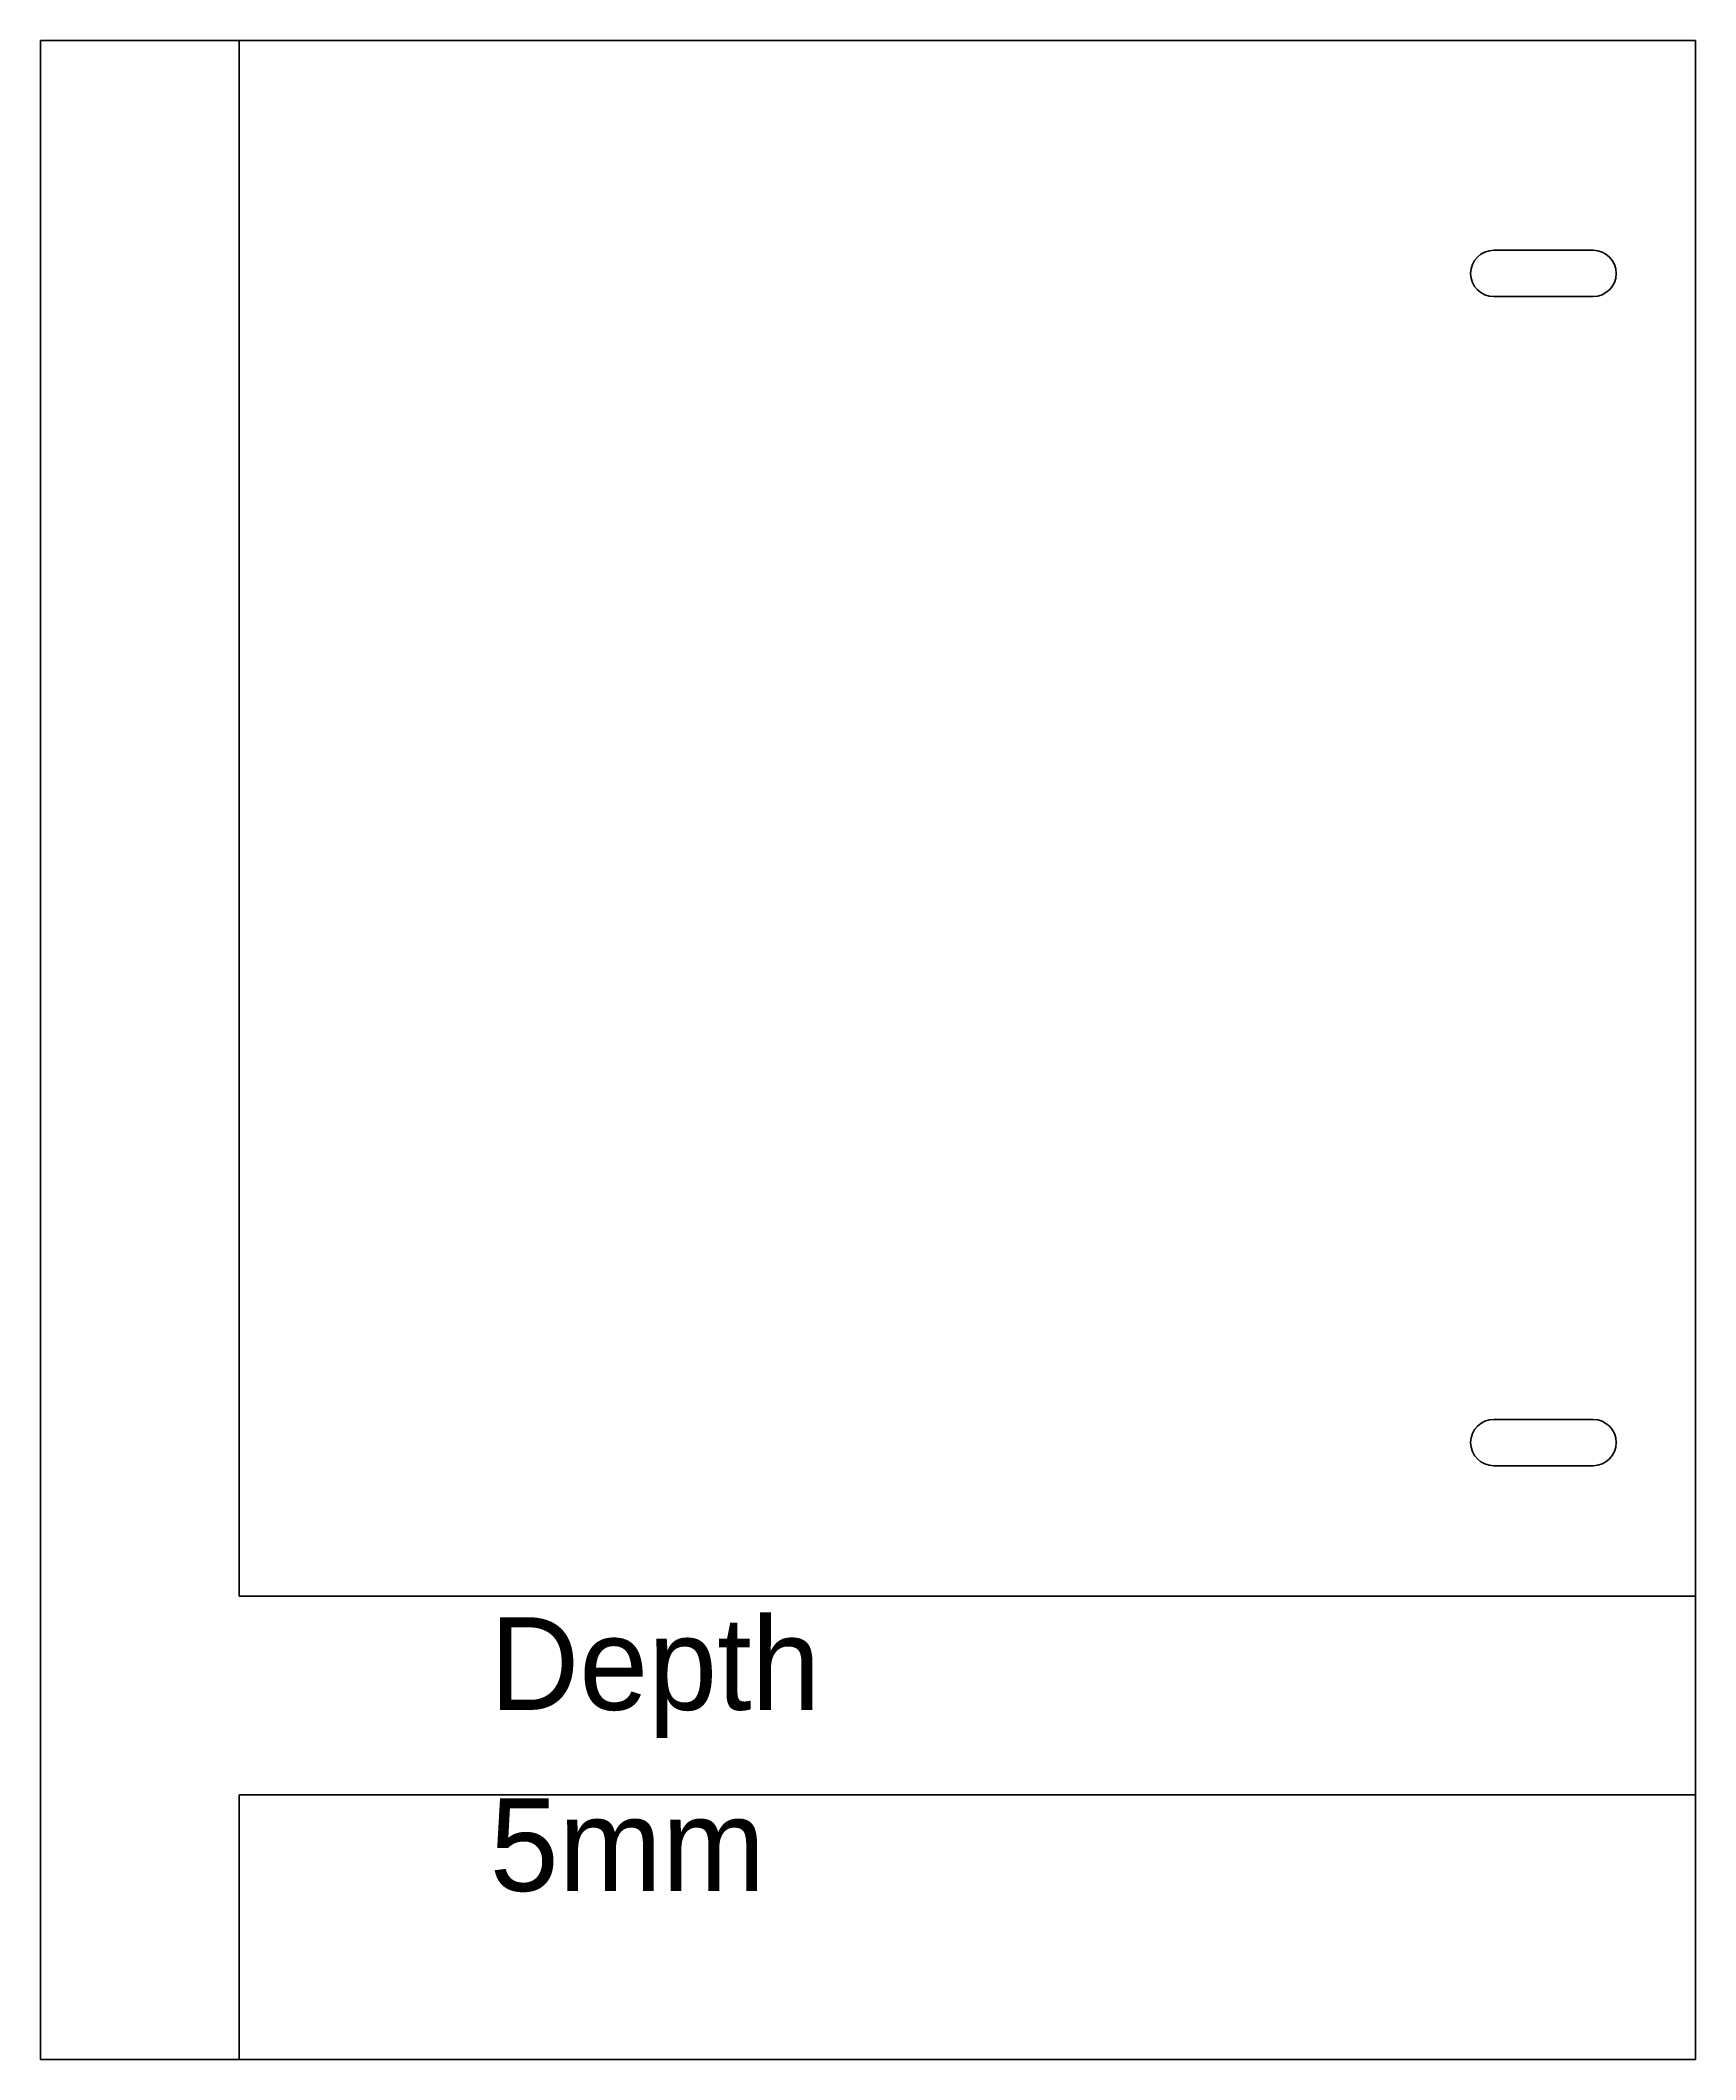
# Model space of a CAD drawing. Extents: x -586 to 710, y -253 to 486.
# Drawn here: x 195.5 to 445.5, y 70.7 to 375.7 of the extents above; entities that cross this region are included whole.
import ezdxf

# ---------------------------------------------------------------- set-up
doc = ezdxf.new("R2010")
doc.units = 0
doc.header["$MEASUREMENT"] = 0
doc.layers.add('Видимый контур (ГОСТ)', color=7, linetype='Continuous', lineweight=0)
doc.layers.add('Обозначение (ГОСТ)', color=7, linetype='Continuous', lineweight=0)

# ---------------------------------------------------------------- blocks, each defined once
blk = doc.blocks.new('Block_4')
at = {"layer": 'Обозначение (ГОСТ)', "char_height": 0.2, "attachment_point": 7}
for s, insert in [('\\C18;\\c0;\\FMyriad Pro|b0|i0|c1;\\H14.000000;\\W1.000000;Depth', (263.39, 119.33)), ('\\C18;\\c0;\\FMyriad Pro|b0|i0|c1;\\H14.000000;\\W1.000000;5mm', (263.39, 96))]:
    blk.add_mtext(s, dxfattribs=dict(at, insert=insert))

msp = doc.modelspace()

# ---------------------------------------------------------------- linework, layer by layer
at = {"layer": 'Видимый контур (ГОСТ)', "color": 18, "lineweight": 50, "true_color": 0x000000}
for p, q in [((195.52, 375.73), (225.52, 375.73)), ((195.52, 70.73), (195.52, 375.73)), ((225.52, 375.73), (225.52, 140.73)), ((225.52, 375.73), (445.52, 375.73)), ((445.52, 375.73), (445.52, 140.73)), ((415.03, 344.03), (430.03, 344.03)), ((430.03, 337.03), (415.03, 337.03)), ((415.03, 167.43), (430.03, 167.43)), ((430.03, 160.43), (415.03, 160.43)), ((225.52, 140.73), (445.52, 140.73)), ((445.52, 140.73), (445.52, 110.73)), ((445.52, 110.73), (225.52, 110.73)), ((225.52, 110.73), (225.52, 70.73)), ((445.52, 110.73), (445.52, 70.73)), ((225.52, 70.73), (195.52, 70.73)), ((445.52, 70.73), (225.52, 70.73))]:
    msp.add_line(p, q, dxfattribs=at)
for points in [[(415.03, 344.03), (413.1, 344.03), (411.53, 342.46), (411.53, 340.53), (411.53, 338.59), (413.1, 337.03), (415.03, 337.03)], [(430.03, 337.03), (431.96, 337.03), (433.53, 338.59), (433.53, 340.53), (433.53, 342.46), (431.96, 344.03), (430.03, 344.03)], [(415.03, 167.43), (413.1, 167.43), (411.53, 165.86), (411.53, 163.93), (411.53, 161.99), (413.1, 160.43), (415.03, 160.43)], [(430.03, 160.43), (431.96, 160.43), (433.53, 161.99), (433.53, 163.93), (433.53, 165.86), (431.96, 167.43), (430.03, 167.43)]]:
    msp.add_open_spline(points, degree=3, knots=[0, 0, 0, 0, 1, 1, 1, 2, 2, 2, 2], dxfattribs=at)

# ---------------------------------------------------------------- block references
at = {"layer": 'Обозначение (ГОСТ)'}
msp.add_blockref('Block_4', (0, 0), dxfattribs=at)

doc.saveas('drawing.dxf')
